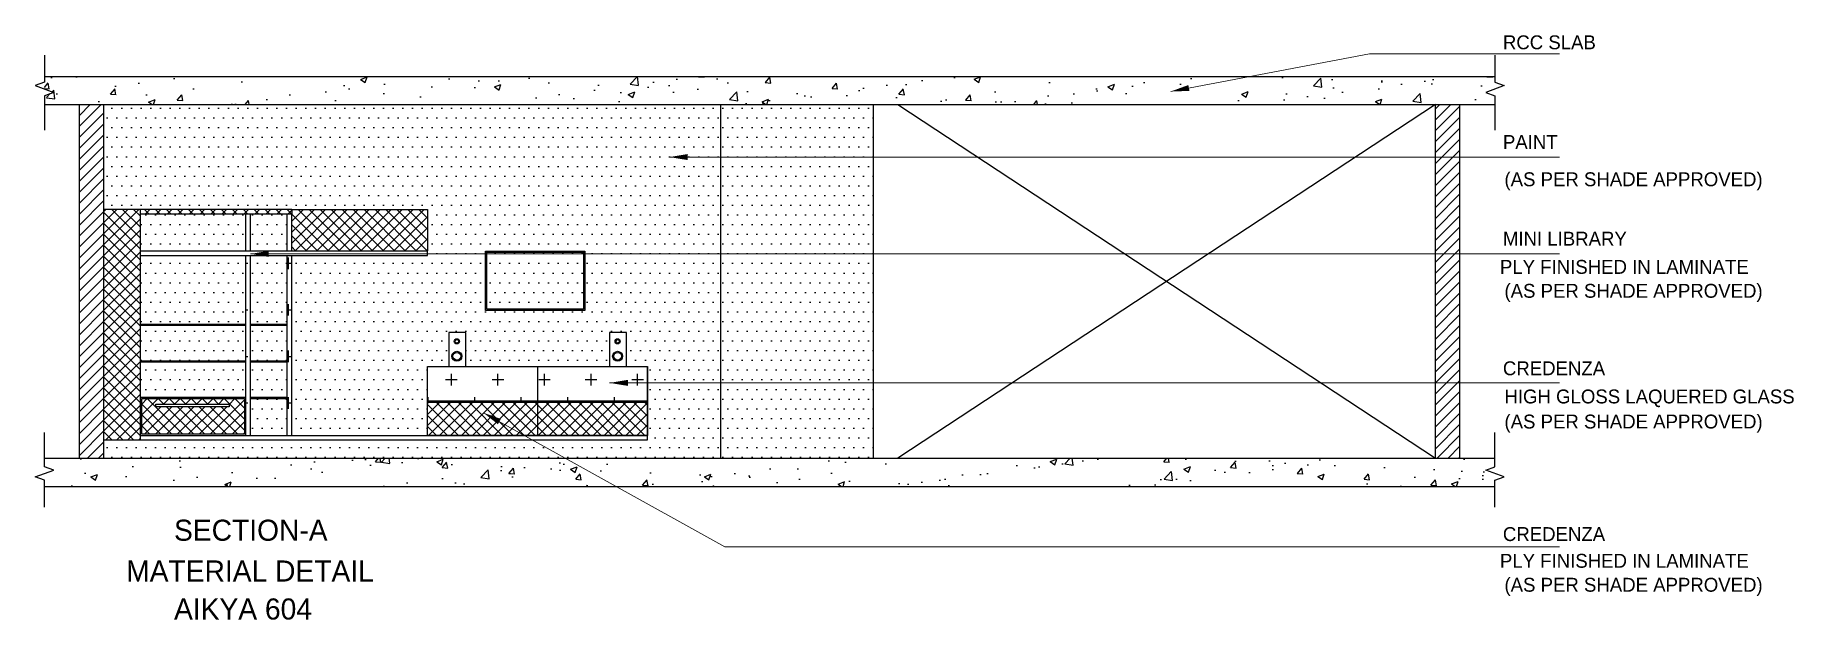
# Model space of a CAD drawing. Header units: millimetres. Extents: x -184691 to 158232, y -112569 to 33289.
# Drawn here: x -24871 to -10477, y -39512 to -34725 of the extents above; entities that cross this region are included whole.
import ezdxf

# ---------------------------------------------------------------- set-up
doc = ezdxf.new("R2010")
doc.units = ezdxf.units.MM
doc.header["$LTSCALE"] = 10
for name, color, linetype in [('A--HATCH-1', 8, 'Continuous'), ('A--SPACEREF', 3, 'Continuous'), ('DIMM-1', 1, 'Continuous')]:
    doc.layers.add(name, color=color, linetype=linetype)
doc.styles.add('ISO', font='isocp2.shx', dxfattribs={"width": 0.8})
doc.dimstyles.new('A-DIM-100', dxfattribs={"dimscale": 100, "dimtxt": 2.25, "dimasz": 1.5, "dimexe": 1, "dimexo": 0.5, "dimgap": 0, "dimtad": 0, "dimdec": 0, "dimzin": 12, "dimdsep": 46, "dimtxsty": 'ISO', "dimblk": 'ARCHTICK', "dimcen": 1, "dimdle": 1, "dimclrd": 8, "dimclre": 8, "dimclrt": 256, "dimadec": 0, "dimazin": 3, "dimtfac": 1, "dimtdec": 0, "dimtmove": 1, "dimatfit": 2, "dimfxl": 1, "dimtvp": 0.75, "dimtolj": 1, "dimtzin": 12, "dimlwd": 18, "dimlwe": 18, "dimarcsym": 0})
pattern_1 = [(0, (-205535.01, -26115.49), (39.6875, 79.375), [0, -79.375])]
pattern_2 = [(45, (-205535.01, -26115.49), (-44.90128, 44.90128), []), (135, (-205535.01, -26115.49), (-44.90128, -44.90128), [])]
pattern_3 = [(0, (-205535, -26115.49), (190.5, 190.5), [95.25, -285.75]), (90, (-205487.38, -26163.11), (-190.5, 190.5), [95.25, -285.75])]

msp = doc.modelspace()

# ---------------------------------------------------------------- texts
at = {"layer": 'A--SPACEREF'}
for s, height, p in [('RCC SLAB', 113.76, (-12857.9, -34840.2)), ('PAINT', 113.76, (-12857.9, -35656.8)), ('(AS PER SHADE APPROVED)', 113.758, (-12845.3, -35961.5)), ('MINI LIBRARY', 113.758, (-12857.9, -36447.9)), ('PLY FINISHED IN LAMINATE', 113.758, (-12882.3, -36679)), ('(AS PER SHADE APPROVED)', 113.758, (-12845.3, -36875)), ('CREDENZA', 113.76, (-12857.9, -37509.3)), ('HIGH GLOSS LAQUERED GLASS', 113.758, (-12845.3, -37740)), ('(AS PER SHADE APPROVED)', 113.758, (-12845.3, -37945.3)), ('CREDENZA', 113.76, (-12857.9, -38866.6)), ('PLY FINISHED IN LAMINATE', 113.758, (-12882.3, -39085.6)), ('(AS PER SHADE APPROVED)', 113.758, (-12845.3, -39281.7))]:
    msp.add_text(s, height=height, dxfattribs=at).set_placement(p)
at = {"layer": 'DIMM-1'}
for s, height, p in [('SECTION-A', 172.62, (-23734.5, -38864.5)), ('MATERIAL DETAIL', 172.617, (-24125.9, -39198.4)), ('AIKYA 604', 172.62, (-23734.5, -39509.5))]:
    msp.add_text(s, height=height, dxfattribs=at).set_placement(p)

# ---------------------------------------------------------------- blocks, each defined once
blk = doc.blocks.new('_ArchTick')
at = {"color": 0, "const_width": 0.15}
blk.add_lwpolyline([(-0.5, -0.5), (0.5, 0.5)], dxfattribs=at)

# ---------------------------------------------------------------- hatches: boundary and pattern name
h = msp.add_hatch()
h.set_pattern_fill('AR-CONC', color=256, scale=3, style=0)
h.set_pattern_definition([(50, (-205535, -26115.5), (546.554, -47.8173), [57.15, -628.65]), (355, (-205535, -26115.5), (-105.7285, 573.17), [45.72, -502.92]), (100.451, (-205489.46, -26119.47), (440.8275, 525.35), [48.57, -534.27]), (46.1842, (-205535, -25963.1), (813.2371, -126.127), [85.725, -942.975]), (96.6356, (-205467.2, -25973.6), (712.2127, 742.2767), [72.855, -801.405]), (351.184, (-205535, -25963.1), (712.214, 742.2754), [68.58, -754.38]), (21, (-205458.8, -26001.2), (454.8446, -306.7966), [57.15, -628.65]), (326, (-205458.8, -26001.2), (185.4061, 552.5639), [45.72, -502.92]), (71.4514, (-205420.9, -26026.75), (640.2495, 245.7686), [48.57, -534.27]), (37.5, (-205535, -26115.49), (9.2658, 253.66512), [0, -496.824, 0, -510.54, 0, -504.825]), (7.5, (-205535, -26115.5), (200.459, 300.54172), [0, -291.084, 0, -485.394, 0, -192.405]), (327.5, (-205704.93, -26115.49), (406.77179, -17.18623), [0, -190.5, 0, -594.36, 0, -788.67]), (317.5, (-205781.13, -26115.5), (444.38754, 76.2795), [0, -247.65, 0, -394.716, 0, -560.07])])
h.paths.add_polyline_path([(-12923.1, -35292.1), (-12923.1, -35220.9), (-12998.9, -35193.3), (-12923.1, -35165.7), (-12923.1, -35063.5), (-24795.2, -35063.5), (-24795.2, -35165.7), (-24719.4, -35193.3), (-24795.2, -35220.9), (-24795.2, -35292.1)])
h.paths.add_polyline_path([(-12923.1, -38419.3), (-12923.1, -38314.5), (-12998.9, -38286.9), (-12923.1, -38259.3), (-12923.1, -38188.1), (-24795.2, -38188.1), (-24795.2, -38259.3), (-24719.4, -38286.9), (-24795.2, -38314.5), (-24795.2, -38419.3)])
h = msp.add_hatch()
h.set_pattern_fill('DOTS', color=256, scale=50, style=0)
h.set_pattern_definition(pattern_1)
h.paths.add_polyline_path([(-24309.2, -35292.1), (-24309.2, -36152.1), (-22771.2, -36152.1), (-21659.2, -36152.1), (-21659.2, -36490.1), (-21659.2, -36528.1), (-22771.2, -36528.1), (-22771.2, -38002.1), (-21659.2, -38002.1), (-21659.2, -37438.1), (-21485.6, -37438.1), (-21485.6, -37159.9), (-21346.5, -37159.9), (-21346.5, -37438.1), (-20169.8, -37438.1), (-20169.8, -37159.5), (-20030.6, -37159.5), (-20030.6, -37438.1), (-19859.2, -37438.1), (-19859.2, -38002.1), (-19859.2, -38038.1), (-24309.2, -38038.1), (-24309.2, -38188.1), (-19259.2, -38188.1), (-19259.2, -35292.1)])
h.paths.add_polyline_path([(-20371.9, -36492.3), (-20371.9, -36978.4), (-21183.9, -36978.4), (-21183.9, -36492.3)], flags=16)
h.paths.add_polyline_path([(-18009.2, -35292.1), (-19259.2, -35292.1), (-19259.2, -38188.1), (-18009.2, -38188.1)])
h.paths.add_polyline_path([(-20381.9, -36968.4), (-20381.9, -36502.3), (-21173.9, -36502.3), (-21173.9, -36968.4)], flags=0)
h = msp.add_hatch()
h.set_pattern_fill('ANSI37', color=256, scale=20, style=0)
h.set_pattern_definition(pattern_2)
h.paths.add_polyline_path([(-24309.2, -38038.1), (-24009.2, -38038.1), (-24009.2, -36152.1), (-24309.2, -36152.1)])
h.paths.add_polyline_path([(-22771.2, -36152.1), (-24009.2, -36152.1), (-24009.2, -36190.1), (-22771.2, -36190.1)])
h.paths.add_polyline_path([(-21659.2, -36152.1), (-22771.2, -36152.1), (-22771.2, -36190.1), (-22771.2, -36490.1), (-21659.2, -36490.1)])
h.paths.add_polyline_path([(-23157.2, -37700.1), (-23999.2, -37700.1), (-23999.2, -37992.1), (-23157.2, -37992.1)])
h.paths.add_polyline_path([(-23884.1, -37767.1), (-23884.1, -37746.1), (-23284.3, -37746.1), (-23284.3, -37767.1)], flags=16)
h = msp.add_hatch()
h.set_pattern_fill('DOTS', color=256, scale=50, style=0)
h.set_pattern_definition(pattern_1)
h.paths.add_polyline_path([(-23147.2, -36490.1), (-23147.2, -36190.1), (-24009.2, -36190.1), (-24009.2, -36490.1)])
h.paths.add_polyline_path([(-23147.2, -37090.1), (-23147.2, -36528.1), (-24009.2, -36528.1), (-24009.2, -37090.1)])
h.paths.add_polyline_path([(-23109.2, -37090.1), (-22809.2, -37090.1), (-22809.2, -36528.1), (-23109.2, -36528.1)])
h.paths.add_polyline_path([(-22809.2, -36190.1), (-23109.2, -36190.1), (-23109.2, -36490.1), (-22809.2, -36490.1)])
h.paths.add_polyline_path([(-24009.2, -37100.1), (-24009.2, -37390.1), (-23147.2, -37390.1), (-23147.2, -37100.1)])
h.paths.add_polyline_path([(-24009.2, -37400.1), (-24009.2, -37690.1), (-23147.2, -37690.1), (-23147.2, -37400.1)])
h.paths.add_polyline_path([(-23109.2, -37100.1), (-23109.2, -37390.1), (-22809.2, -37390.1), (-22809.2, -37100.1)])
h.paths.add_polyline_path([(-22809.2, -37400.1), (-23109.2, -37400.1), (-23109.2, -37690.1), (-22809.2, -37690.1)])
h.paths.add_polyline_path([(-23109.2, -38002.1), (-22809.2, -38002.1), (-22809.2, -37700.1), (-23109.2, -37700.1)])
h = msp.add_hatch()
h.set_pattern_fill('CROSS', color=256, scale=30, style=0)
h.set_pattern_definition(pattern_3)
h.paths.add_polyline_path([(-23109.2, -37100.1), (-23109.2, -36528.1), (-23147.2, -36528.1), (-23147.2, -37100.1), (-23147.2, -37400.1), (-23147.2, -38002.1), (-23109.2, -38002.1), (-23109.2, -37400.1)])
h.paths.add_polyline_path([(-22809.2, -38002.1), (-22771.2, -38002.1), (-22771.2, -36528.1), (-22809.2, -36528.1)])
h = msp.add_hatch()
h.set_pattern_fill('CROSS', color=256, scale=30, style=0)
h.set_pattern_definition(pattern_3)
h.paths.add_polyline_path([(-21659.2, -37720.1), (-20759.2, -37720.1), (-20759.2, -37438.1), (-21659.2, -37438.1)])
h.paths.add_polyline_path([(-20759.2, -37438.1), (-20759.2, -37720.1), (-19859.2, -37720.1), (-19859.2, -37438.1)])
h = msp.add_hatch()
h.set_pattern_fill('ANSI37', color=256, scale=20, style=0)
h.set_pattern_definition(pattern_2)
h.paths.add_polyline_path([(-21659.2, -37730.1), (-21659.2, -38002.1), (-20759.2, -38002.1), (-20759.2, -37730.1)])
h.paths.add_polyline_path([(-20759.2, -37730.1), (-20759.2, -38002.1), (-19859.2, -38002.1), (-19859.2, -37730.1)])
at = {"layer": 'A--HATCH-1'}
h = msp.add_hatch(dxfattribs=at)
h.set_pattern_fill('ANSI31', color=256, scale=20, style=0)
h.set_pattern_definition([(45, (-205535.01, -26115.49), (-44.90128, 44.90128), [])])
h.paths.add_polyline_path([(-24309.2, -35292.1), (-24509.2, -35292.1), (-24509.2, -38188.1), (-24309.2, -38188.1)])
h.paths.add_polyline_path([(-13209.2, -35292.1), (-13409.2, -35292.1), (-13409.2, -38188.1), (-13209.2, -38188.1)])

# ---------------------------------------------------------------- linework, layer by layer
for p, q in [((-24795.2, -35063.5), (-12923.1, -35063.5)), ((-24795.2, -35292.1), (-12923.1, -35292.1)), ((-24509.2, -38188.1), (-24509.2, -35292.1)), ((-24309.2, -38188.1), (-24309.2, -35292.1)), ((-19259.2, -38188.1), (-19259.2, -35292.1)), ((-18009.2, -38188.1), (-18009.2, -35292.1)), ((-17809.2, -35292.1), (-13409.2, -38188.1)), ((-13409.2, -35292.1), (-17809.2, -38188.1)), ((-13409.2, -38188.1), (-13409.2, -35292.1)), ((-13209.2, -38188.1), (-13209.2, -35292.1)), ((-22771.2, -36152.1), (-24309.2, -36152.1)), ((-24009.2, -38038.1), (-24009.2, -36152.1)), ((-22771.2, -36190.1), (-24009.2, -36190.1)), ((-23147.2, -36490.1), (-23147.2, -36190.1)), ((-23109.2, -36490.1), (-23109.2, -36190.1)), ((-22809.2, -36490.1), (-22809.2, -36190.1)), ((-22771.2, -36152.1), (-22771.2, -36190.1)), ((-22771.2, -36152.1), (-21659.2, -36152.1)), ((-22771.2, -36490.1), (-22771.2, -36190.1)), ((-21659.2, -36152.1), (-21659.2, -36490.1)), ((-24009.2, -36490.1), (-22809.2, -36490.1)), ((-24009.2, -36490.1), (-21659.2, -36490.1)), ((-24009.2, -36528.1), (-21659.2, -36528.1)), ((-23147.2, -37100.1), (-23147.2, -36528.1)), ((-23109.2, -37100.1), (-23109.2, -36528.1)), ((-22809.2, -38002.1), (-22809.2, -36528.1)), ((-22771.2, -38002.1), (-22771.2, -36528.1)), ((-21659.2, -36528.1), (-21659.2, -36490.1)), ((-24009.2, -37090.1), (-23147.2, -37090.1)), ((-24009.2, -37100.1), (-23147.2, -37100.1)), ((-23147.2, -37400.1), (-23147.2, -37100.1)), ((-23109.2, -37090.1), (-22809.2, -37090.1)), ((-23109.2, -37400.1), (-23109.2, -37100.1)), ((-23109.2, -37100.1), (-22809.2, -37100.1)), ((-24009.2, -37390.1), (-23147.2, -37390.1)), ((-24009.2, -37400.1), (-23147.2, -37400.1)), ((-23147.2, -38002.1), (-23147.2, -37400.1)), ((-23109.2, -37390.1), (-22809.2, -37390.1)), ((-23109.2, -38002.1), (-23109.2, -37400.1)), ((-23109.2, -37400.1), (-22809.2, -37400.1)), ((-21659.2, -38002.1), (-21659.2, -37438.1)), ((-21659.2, -37438.1), (-19859.2, -37438.1)), ((-20759.2, -37438.1), (-20759.2, -38002.1)), ((-19859.2, -38038.1), (-19859.2, -37438.1)), ((-24009.2, -37690.1), (-23147.2, -37690.1)), ((-23109.2, -37690.1), (-22809.2, -37690.1)), ((-23109.2, -37700.1), (-22809.2, -37700.1)), ((-21659.2, -37720.1), (-19859.2, -37720.1)), ((-21659.2, -37730.1), (-19859.2, -37730.1)), ((-24309.2, -38038.1), (-19859.2, -38038.1)), ((-24009.2, -38002.1), (-19859.2, -38002.1)), ((-24795.2, -38188.1), (-12923.1, -38188.1)), ((-24795.2, -38419.3), (-12923.1, -38419.3))]:
    msp.add_line(p, q)
at = {"linetype": 'Continuous'}
for points in [[(-24795.2, -34889.7), (-24795.2, -35110.5), (-24871, -35138.1), (-24719.4, -35193.3), (-24795.2, -35220.9), (-24795.2, -35501.5)], [(-12923.1, -34889.7), (-12923.1, -35110.5), (-12847.3, -35138.1), (-12998.9, -35193.3), (-12923.1, -35220.9), (-12923.1, -35501.5)], [(-24795.2, -38590.4), (-24795.2, -38369.7), (-24871, -38342.1), (-24719.4, -38286.9), (-24795.2, -38259.3), (-24795.2, -37978.6)], [(-12923.1, -38590.4), (-12923.1, -38369.7), (-12847.3, -38342.1), (-12998.9, -38286.9), (-12923.1, -38259.3), (-12923.1, -37978.6)]]:
    msp.add_lwpolyline(points, dxfattribs=at)
for points in [[(-21183.9, -36492.3), (-20371.9, -36492.3), (-20371.9, -36978.4), (-21183.9, -36978.4)], [(-21173.9, -36502.3), (-20381.9, -36502.3), (-20381.9, -36968.4), (-21173.9, -36968.4)], [(-21485.6, -37438.1), (-21346.5, -37438.1), (-21346.5, -37159.9), (-21485.6, -37159.9)], [(-20169.8, -37437.6), (-20030.6, -37437.6), (-20030.6, -37159.5), (-20169.8, -37159.5)], [(-21659.2, -37438.1), (-19859.2, -37438.1), (-19859.2, -38002.1), (-21659.2, -38002.1)], [(-23999.2, -37700.1), (-23157.2, -37700.1), (-23157.2, -37992.1), (-23999.2, -37992.1)], [(-23884.1, -37746.1), (-23284.3, -37746.1), (-23284.3, -37767.1), (-23884.1, -37767.1)]]:
    msp.add_lwpolyline(points, close=True)
for centre, radius in [((-21419.6, -37231.6), 20.9), ((-21419.6, -37231.6), 14.9), ((-20103.8, -37231.6), 20.9), ((-20103.8, -37231.6), 14.9), ((-21419.6, -37353.8), 40.7), ((-21419.6, -37353.8), 31.7), ((-20103.8, -37353.8), 40.7), ((-20103.8, -37353.8), 31.7)]:
    msp.add_circle(centre, radius)

msp.set_redraw_order([(e.dxf.handle, doc.entitydb.next_handle()) for e in msp.query("TEXT MTEXT ATTDEF DIMENSION ARC_DIMENSION")])  # texts and dimensions are drawn at this point

# ---------------------------------------------------------------- leaders
for points in [[(-15575.3, -35185.4), (-13950.1, -34878.3), (-12395.4, -34878.3)], [(-19679.7, -35723), (-12395.4, -35723)], [(-23109.2, -36515.8), (-12395.4, -36515.8)], [(-20169.8, -37571.8), (-12395.4, -37571.8)], [(-21202.7, -37816.1), (-19226.1, -38915.2), (-12395.4, -38915.2)]]:
    msp.add_leader(points, dimstyle='A-DIM-100', override={"dimgap": 0, "dimtad": 0, "dimfxl": 0.18})

doc.saveas('drawing.dxf')
